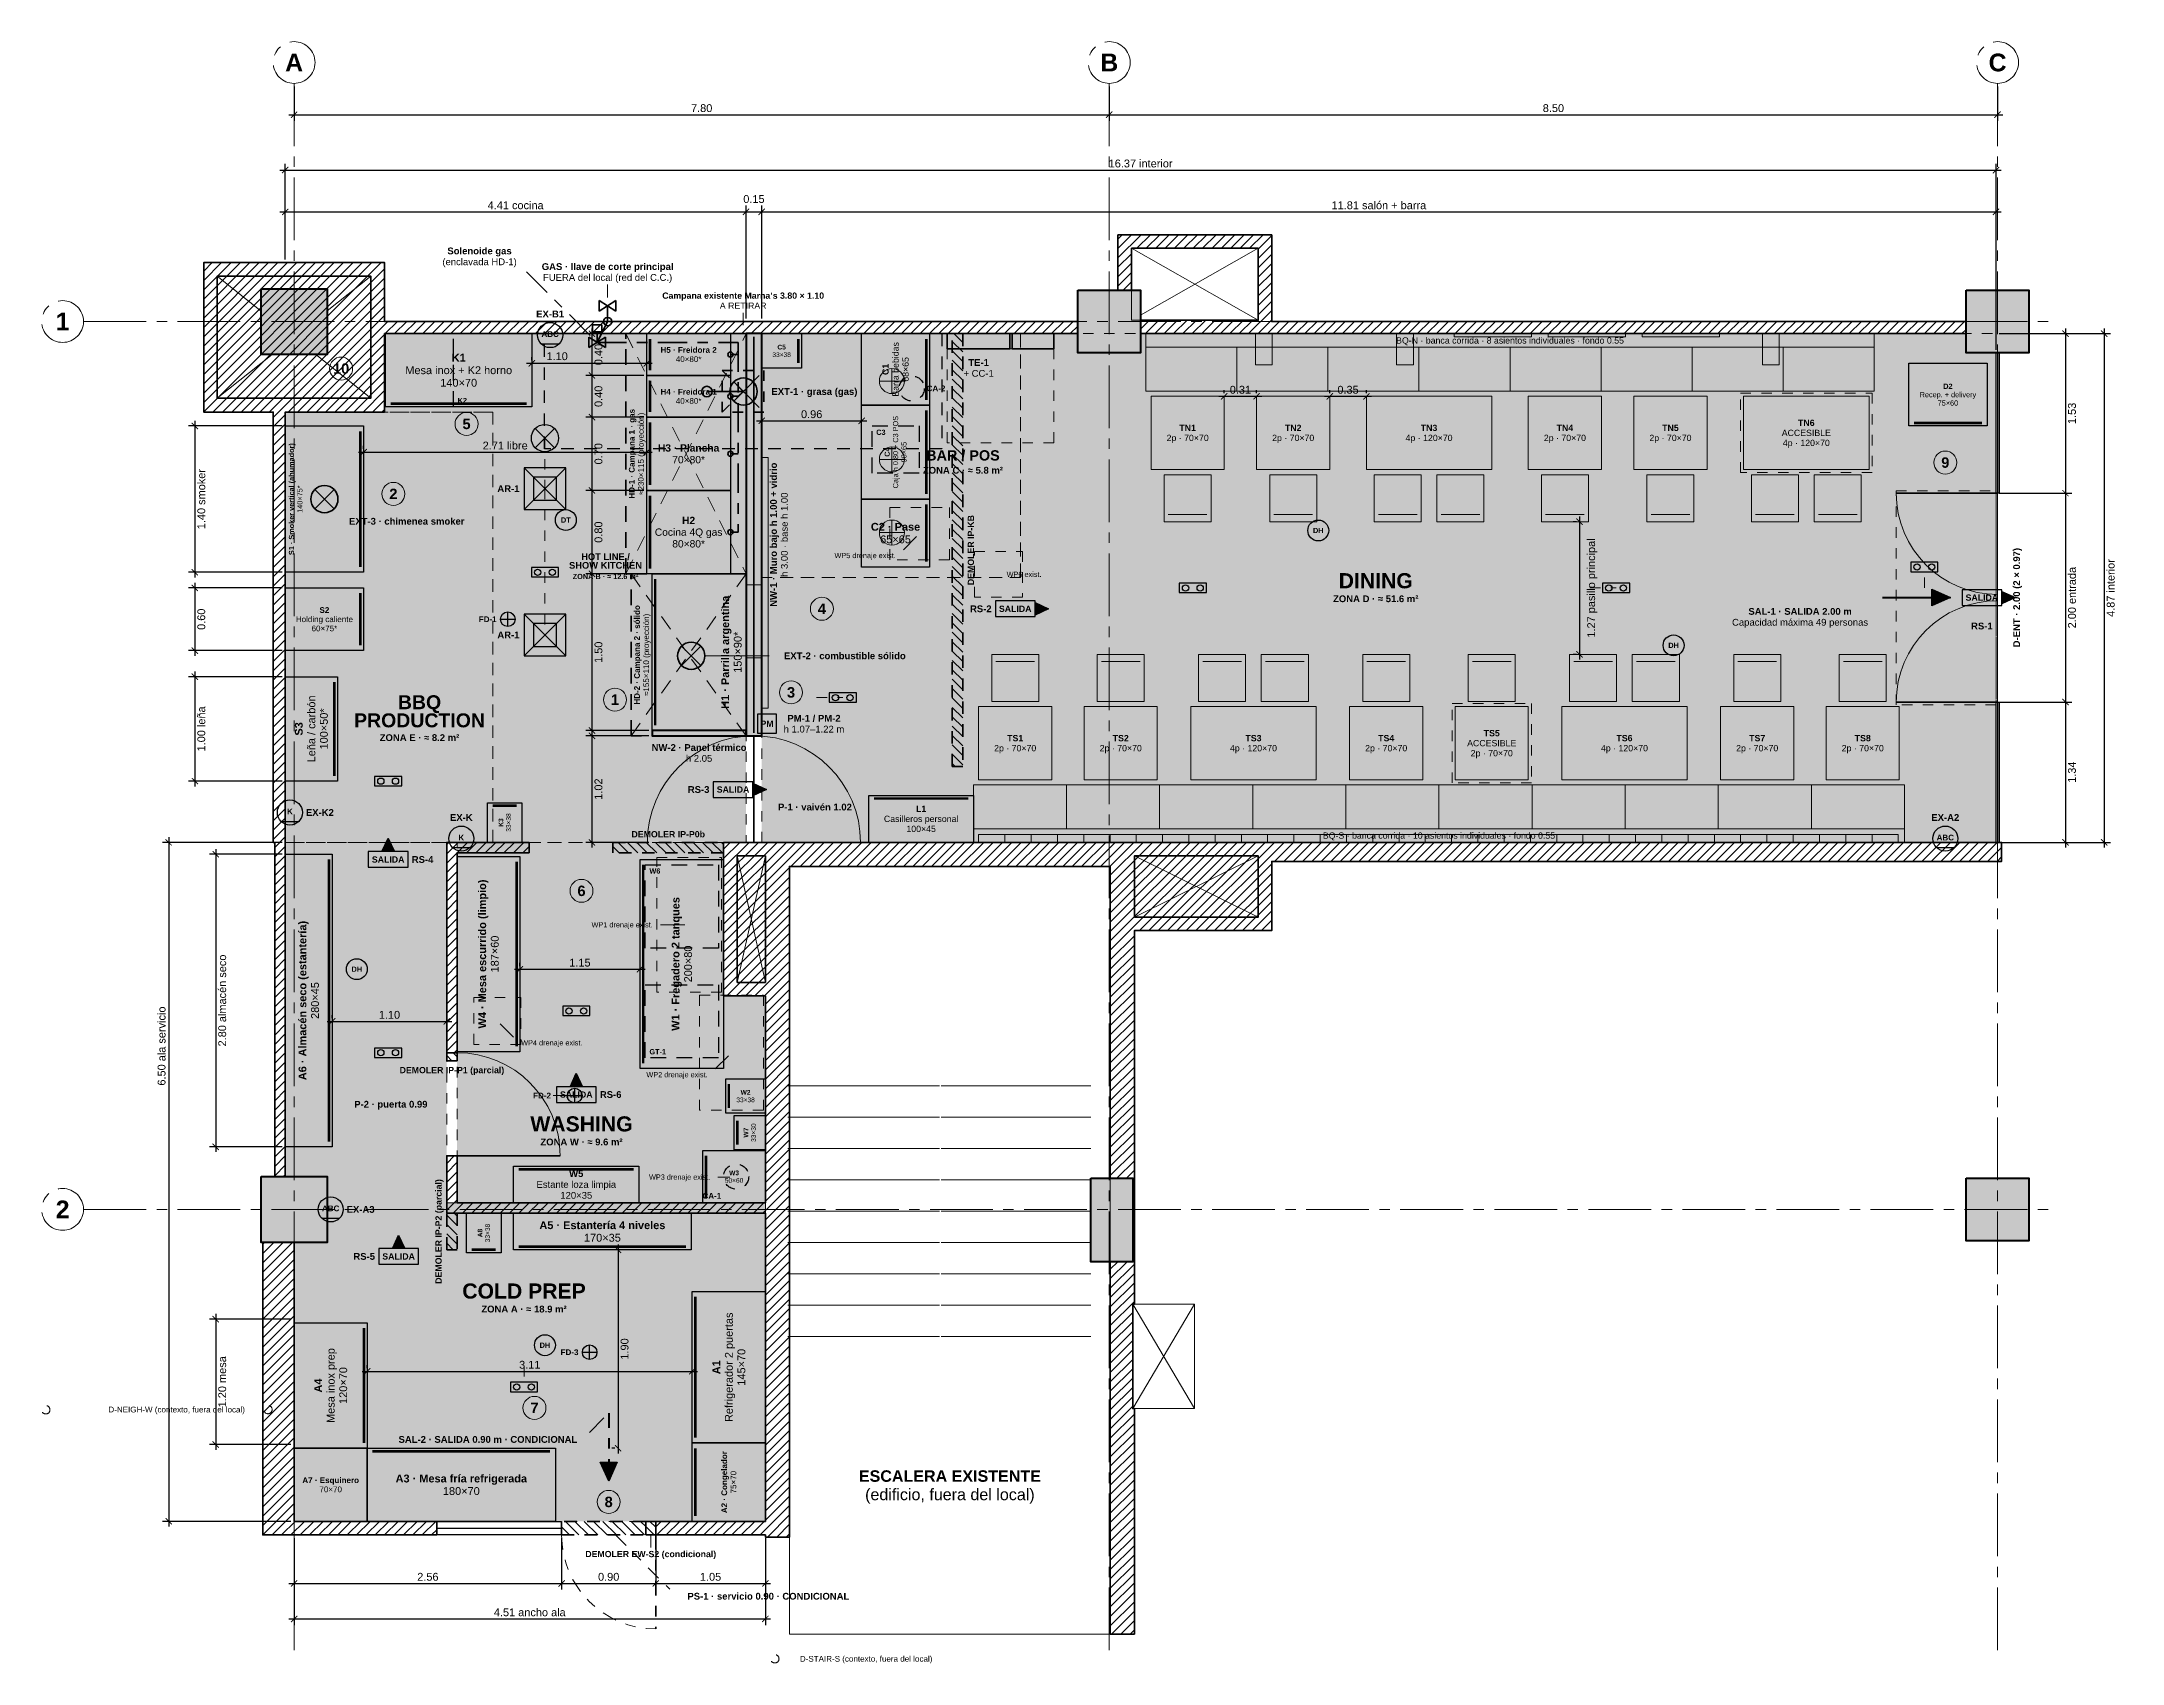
# Model space of a CAD drawing. Header units: metres. Extents: x -2.4 to 39.4, y -19.8 to 2.7.
# Drawn here: x -2.42 to 17.49, y -12.85 to 2.68 of the extents above; entities that cross this region are included whole.
import ezdxf
from ezdxf.enums import TextEntityAlignment as Align

# ---------------------------------------------------------------- set-up
doc = ezdxf.new("R2010")
doc.units = ezdxf.units.M
for name, pattern in [('LAVA_COND', [0.24, 0.14, -0.04, 0.02, -0.04]), ('LAVA_DEMOL', [0.18, 0.12, -0.06]), ('LAVA_EJE', [0.9, 0.6, -0.1, 0.1, -0.1]), ('LAVA_FINO', [0.09, 0.06, -0.03]), ('LAVA_GAS', [0.4, 0.28, -0.05, 0.02, -0.05]), ('LAVA_OCULTO', [0.21, 0.15, -0.06])]:
    doc.linetypes.add(name, pattern=pattern)
for name, color, linetype, lineweight in [('A-COLUMNA', 7, 'Continuous', 50), ('A-COLUMNA-TRAMA', 8, 'Continuous', 5), ('A-CONTEXTO', 9, 'LAVA_FINO', 13), ('A-COTA', 7, 'Continuous', 13), ('A-DECOR', 32, 'Continuous', 13), ('A-DUCTO', 8, 'Continuous', 18), ('A-EJE', 8, 'LAVA_EJE', 13), ('A-EQUIPO', 30, 'Continuous', 25), ('A-EQUIPO-ALTO', 30, 'LAVA_OCULTO', 35), ('A-EQUIPO-TEXTO', 7, 'Continuous', 13), ('A-ESCALERA', 8, 'Continuous', 18), ('A-MOBILIARIO', 94, 'Continuous', 18), ('A-MURO-DEMOL', 1, 'LAVA_DEMOL', 35), ('A-MURO-DEMOL-TRAMA', 11, 'Continuous', 5), ('A-MURO-EXIST', 8, 'Continuous', 35), ('A-MURO-EXIST-TRAMA', 253, 'Continuous', 5), ('A-MURO-NUEVO', 7, 'Continuous', 70), ('A-MURO-NUEVO-TRAMA', 7, 'Continuous', 5), ('A-NOTA-CLAVE', 7, 'Continuous', 18), ('A-PUERTA', 150, 'Continuous', 25), ('A-PUERTA-COND', 1, 'LAVA_COND', 25), ('A-RETIRO', 1, 'LAVA_DEMOL', 25), ('A-VIDRIO', 4, 'Continuous', 25), ('A-ZONA', 8, 'LAVA_FINO', 18), ('A-ZONA-TRAMA', 8, 'Continuous', 5), ('E-TABLERO', 200, 'Continuous', 35), ('M-AIRE', 140, 'Continuous', 25), ('M-EXTRACCION', 6, 'Continuous', 35), ('M-GAS', 40, 'LAVA_GAS', 35), ('P-SANITARIO', 5, 'Continuous', 25), ('S-SEGURIDAD', 1, 'Continuous', 25)]:
    doc.layers.add(name, color=color, linetype=linetype, lineweight=lineweight)
doc.styles.add('LAVA', font='arial.ttf')
doc.styles.add('LAVA-B', font='arialbd.ttf')
doc.dimstyles.new('LAVA-50', dxfattribs={"dimtxt": 0.075, "dimasz": 0.06, "dimexe": 0.06, "dimexo": 0.03, "dimgap": 0.025, "dimtad": 1, "dimzin": 0, "dimdsep": 46, "dimtxsty": 'LAVA', "dimblk": 'ARCHTICK', "dimcen": 2.5, "dimdle": 0.05, "dimclrd": 256, "dimclre": 256, "dimclrt": 256, "dimazin": 3, "dimtfac": 1, "dimtmove": 0, "dimatfit": 3})

msp = doc.modelspace()

# ---------------------------------------------------------------- texts
at = {"layer": 'A-CONTEXTO', "style": 'LAVA'}
for s, p in [('D-NEIGH-W (contexto, fuera del local)', (-1.12365, -10.416)), ('D-STAIR-S (contexto, fuera del local)', (5.47365, -12.802))]:
    msp.add_text(s, height=0.055, dxfattribs=at).set_placement(p, align=Align.MIDDLE_CENTER)
at = {"layer": 'A-EQUIPO-TEXTO'}
for s, height, style, p in [('K1', 0.075, 'LAVA-B', (1.575, -0.346)), ('H5 · Freidora 2', 0.055, 'LAVA-B', (3.775, -0.272)), ('40×80*', 0.055, 'LAVA', (3.775, -0.36)), ('33×38', 0.045, 'LAVA', (4.665, -0.317)), ('C5', 0.045, 'LAVA-B', (4.665, -0.245)), ('Mesa inox + K2 horno', 0.075, 'LAVA', (1.575, -0.466)), ('140×70', 0.075, 'LAVA', (1.575, -0.586)), ('D2', 0.05, 'LAVA-B', (15.825, -0.62)), ('H4 · Freidora 1', 0.055, 'LAVA-B', (3.775, -0.672)), ('40×80*', 0.055, 'LAVA', (3.775, -0.76)), ('Recep. + delivery', 0.05, 'LAVA', (15.825, -0.7)), ('75×60', 0.05, 'LAVA', (15.825, -0.78)), ('H3 · Plancha', 0.07, 'LAVA-B', (3.775, -1.21)), ('70×80*', 0.07, 'LAVA', (3.775, -1.322)), ('Cocina 4Q gas', 0.07, 'LAVA', (3.775, -2.016)), ('H2', 0.07, 'LAVA-B', (3.775, -1.904)), ('C2 · Pase', 0.075, 'LAVA-B', (5.755, -1.965)), ('80×80*', 0.07, 'LAVA', (3.775, -2.128)), ('65×65', 0.075, 'LAVA', (5.755, -2.085)), ('S2', 0.055, 'LAVA-B', (0.29, -2.762)), ('Holding caliente', 0.055, 'LAVA', (0.29, -2.85)), ('60×75*', 0.055, 'LAVA', (0.29, -2.938)), ('Casilleros personal', 0.06, 'LAVA', (6, -4.761)), ('L1', 0.06, 'LAVA-B', (6, -4.665)), ('100×45', 0.06, 'LAVA', (6, -4.857)), ('W2', 0.045, 'LAVA-B', (4.32, -7.379)), ('33×38', 0.045, 'LAVA', (4.32, -7.451)), ('W5', 0.065, 'LAVA-B', (2.7, -8.157)), ('W3', 0.045, 'LAVA-B', (4.21, -8.15)), ('Estante loza limpia', 0.065, 'LAVA', (2.7, -8.261)), ('120×35', 0.065, 'LAVA', (2.7, -8.365)), ('50×60', 0.045, 'LAVA', (4.21, -8.222)), ('A5 · Estantería 4 niveles', 0.075, 'LAVA-B', (2.95, -8.651)), ('170×35', 0.075, 'LAVA', (2.95, -8.771)), ('A7 · Esquinero', 0.055, 'LAVA-B', (0.35, -11.092)), ('A3 · Mesa fría refrigerada', 0.075, 'LAVA-B', (1.6, -11.076)), ('70×70', 0.055, 'LAVA', (0.35, -11.18)), ('180×70', 0.075, 'LAVA', (1.6, -11.196))]:
    msp.add_text(s, height=height, dxfattribs=dict(at, style=style)).set_placement(p, align=Align.MIDDLE_CENTER)
for s, height, style, p in [('Barra bebidas', 0.06, 'LAVA', (5.755, -0.458)), ('68×65', 0.06, 'LAVA', (5.851, -0.458)), ('C1', 0.06, 'LAVA-B', (5.659, -0.458)), ('HD-1 · Campana 1 · gas', 0.055, 'LAVA-B', (3.231, -1.266)), ('≈230×115 (proyección)', 0.055, 'LAVA', (3.319, -1.266)), ('Caja h 0.80 + C3 POS', 0.05, 'LAVA', (5.755, -1.25)), ('S1 · Smoker vertical (ahumador)', 0.05, 'LAVA-B', (-0.025, -1.7)), ('90×65', 0.05, 'LAVA', (5.835, -1.25)), ('C4', 0.05, 'LAVA-B', (5.675, -1.25)), ('140×75*', 0.05, 'LAVA', (0.055, -1.7)), ('HD-2 · Campana 2 · sólido', 0.055, 'LAVA-B', (3.281, -3.191)), ('H1 · Parrilla argentina', 0.075, 'LAVA-B', (4.125, -3.166)), ('≈155×110 (proyección)', 0.055, 'LAVA', (3.369, -3.191)), ('150×90*', 0.075, 'LAVA', (4.245, -3.166)), ('Leña / carbón', 0.075, 'LAVA', (0.165, -3.9)), ('100×50*', 0.075, 'LAVA', (0.285, -3.9)), ('S3', 0.075, 'LAVA-B', (0.045, -3.9)), ('K3', 0.045, 'LAVA-B', (1.979, -4.796)), ('33×38', 0.045, 'LAVA', (2.051, -4.796)), ('W4 · Mesa escurrido (limpio)', 0.075, 'LAVA-B', (1.8, -6.055)), ('W1 · Fregadero 2 tanques', 0.075, 'LAVA-B', (3.65, -6.15)), ('A6 · Almacén seco (estantería)', 0.075, 'LAVA-B', (0.08, -6.5)), ('187×60', 0.075, 'LAVA', (1.92, -6.055)), ('200×80', 0.075, 'LAVA', (3.77, -6.15)), ('280×45', 0.075, 'LAVA', (0.2, -6.5)), ('W7', 0.045, 'LAVA-B', (4.324, -7.765)), ('33×30', 0.045, 'LAVA', (4.396, -7.765)), ('A8', 0.045, 'LAVA-B', (1.779, -8.726)), ('33×38', 0.045, 'LAVA', (1.851, -8.726)), ('Refrigerador 2 puertas', 0.075, 'LAVA', (4.16, -10.011)), ('Mesa inox prep', 0.075, 'LAVA', (0.35, -10.186)), ('A1', 0.075, 'LAVA-B', (4.04, -10.011)), ('145×70', 0.075, 'LAVA', (4.28, -10.011)), ('A4', 0.075, 'LAVA-B', (0.23, -10.186)), ('120×70', 0.075, 'LAVA', (0.47, -10.186)), ('A2 · Congelador', 0.055, 'LAVA-B', (4.116, -11.111)), ('75×70', 0.055, 'LAVA', (4.204, -11.111))]:
    msp.add_text(s, height=height, rotation=90, dxfattribs=dict(at, style=style)).set_placement(p, align=Align.MIDDLE_CENTER)
at = {"layer": 'A-EQUIPO-TEXTO', "style": 'LAVA-B'}
for s, p in [('K2', (1.565, -0.756)), ('C3', (5.57, -1.06)), ('W6', (3.4, -5.26)), ('GT-1', (3.4, -6.99))]:
    msp.add_text(s, height=0.05, dxfattribs=at).set_placement(p, align=Align.MIDDLE_LEFT)
at = {"layer": 'A-ESCALERA'}
for s, style, p in [('ESCALERA EXISTENTE', 'LAVA-B', (6.275, -11.0525)), ('(edificio, fuera del local)', 'LAVA', (6.275, -11.2285))]:
    msp.add_text(s, height=0.11, dxfattribs=dict(at, style=style)).set_placement(p, align=Align.MIDDLE_CENTER)
at = {"layer": 'A-MOBILIARIO'}
for s, style, p in [('BQ-N · banca corrida · 8 asientos individuales · fondo 0.55', 'LAVA', (11.635, -0.181)), ('TN1', 'LAVA-B', (8.55, -1.018)), ('TN2', 'LAVA-B', (9.56, -1.018)), ('TN3', 'LAVA-B', (10.86, -1.018)), ('TN4', 'LAVA-B', (12.16, -1.018)), ('TN5', 'LAVA-B', (13.17, -1.018)), ('TN6', 'LAVA-B', (14.47, -0.97)), ('2p · 70×70', 'LAVA', (8.55, -1.114)), ('2p · 70×70', 'LAVA', (9.56, -1.114)), ('4p · 120×70', 'LAVA', (10.86, -1.114)), ('2p · 70×70', 'LAVA', (12.16, -1.114)), ('2p · 70×70', 'LAVA', (13.17, -1.114)), ('ACCESIBLE', 'LAVA', (14.47, -1.066)), ('4p · 120×70', 'LAVA', (14.47, -1.162)), ('TS1', 'LAVA-B', (6.9, -3.988)), ('TS2', 'LAVA-B', (7.91, -3.988)), ('TS3', 'LAVA-B', (9.18, -3.988)), ('TS4', 'LAVA-B', (10.45, -3.988)), ('TS5', 'LAVA-B', (11.46, -3.94)), ('TS6', 'LAVA-B', (12.73, -3.988)), ('TS7', 'LAVA-B', (14, -3.988)), ('TS8', 'LAVA-B', (15.01, -3.988)), ('2p · 70×70', 'LAVA', (6.9, -4.084)), ('2p · 70×70', 'LAVA', (7.91, -4.084)), ('4p · 120×70', 'LAVA', (9.18, -4.084)), ('2p · 70×70', 'LAVA', (10.45, -4.084)), ('ACCESIBLE', 'LAVA', (11.46, -4.036)), ('2p · 70×70', 'LAVA', (11.46, -4.132)), ('4p · 120×70', 'LAVA', (12.73, -4.084)), ('2p · 70×70', 'LAVA', (14, -4.084)), ('2p · 70×70', 'LAVA', (15.01, -4.084)), ('BQ-S · banca corrida · 10 asientos individuales · fondo 0.55', 'LAVA', (10.955, -4.921))]:
    msp.add_text(s, height=0.06, dxfattribs=dict(at, style=style)).set_placement(p, align=Align.MIDDLE_CENTER)
at = {"layer": 'A-MURO-DEMOL', "style": 'LAVA-B'}
for s, p in [('DEMOLER IP-KB', (6.476, -2.188)), ('DEMOLER IP-P2 (parcial)', (1.382, -8.711))]:
    msp.add_text(s, height=0.06, rotation=90, dxfattribs=at).set_placement(p, align=Align.MIDDLE_CENTER)
for s, p in [('DEMOLER IP-P0b', (3.58, -4.908)), ('DEMOLER IP-P1 (parcial)', (1.51, -7.166)), ('DEMOLER EW-S2 (condicional)', (3.4125, -11.799))]:
    msp.add_text(s, height=0.06, dxfattribs=at).set_placement(p, align=Align.MIDDLE_CENTER)
at = {"layer": 'A-MURO-NUEVO'}
for s, style, p in [('NW-1 · Muro bajo h 1.00 + vidrio', 'LAVA-B', (4.587, -2.041)), ('h 3.00 · base h 1.00', 'LAVA', (4.691, -2.041))]:
    msp.add_text(s, height=0.065, rotation=90, dxfattribs=dict(at, style=style)).set_placement(p, align=Align.MIDDLE_CENTER)
for s, style, p in [('NW-2 · Panel térmico', 'LAVA-B', (3.875, -4.078)), ('h 2.05', 'LAVA', (3.875, -4.182))]:
    msp.add_text(s, height=0.065, dxfattribs=dict(at, style=style)).set_placement(p, align=Align.MIDDLE_CENTER)
at = {"layer": 'A-NOTA-CLAVE', "true_color": 0x555555, "style": 'LAVA-B'}
msp.add_text('10', height=0.1, dxfattribs=at).set_placement((0.45, -0.45), align=Align.MIDDLE_CENTER)
at = {"layer": 'A-NOTA-CLAVE', "true_color": 0x8f4500, "style": 'LAVA-B'}
msp.add_text('5', height=0.1, dxfattribs=at).set_placement((1.65, -0.98), align=Align.MIDDLE_CENTER)
at = {"layer": 'A-NOTA-CLAVE', "true_color": 0x6d5f08, "style": 'LAVA-B'}
msp.add_text('9', height=0.1, dxfattribs=at).set_placement((15.8, -1.35), align=Align.MIDDLE_CENTER)
at = {"layer": 'A-NOTA-CLAVE', "true_color": 0x6e2508, "style": 'LAVA-B'}
msp.add_text('2', height=0.1, dxfattribs=at).set_placement((0.95, -1.65), align=Align.MIDDLE_CENTER)
at = {"layer": 'A-NOTA-CLAVE', "true_color": 0x553688, "style": 'LAVA-B'}
msp.add_text('4', height=0.1, dxfattribs=at).set_placement((5.05, -2.75), align=Align.MIDDLE_CENTER)
at = {"layer": 'A-NOTA-CLAVE', "true_color": 0xb35900, "style": 'LAVA-B'}
msp.add_text('1', height=0.1, dxfattribs=at).set_placement((3.07, -3.62), align=Align.MIDDLE_CENTER)
at = {"layer": 'A-NOTA-CLAVE', "true_color": 0x111111, "style": 'LAVA-B'}
msp.add_text('3', height=0.1, dxfattribs=at).set_placement((4.755, -3.55), align=Align.MIDDLE_CENTER)
at = {"layer": 'A-NOTA-CLAVE', "true_color": 0x17737a, "style": 'LAVA-B'}
msp.add_text('6', height=0.1, dxfattribs=at).set_placement((2.75, -5.45), align=Align.MIDDLE_CENTER)
at = {"layer": 'A-NOTA-CLAVE', "true_color": 0x1a55b0, "style": 'LAVA-B'}
msp.add_text('7', height=0.1, dxfattribs=at).set_placement((2.3, -10.4), align=Align.MIDDLE_CENTER)
at = {"layer": 'A-NOTA-CLAVE', "true_color": 0xb00020, "style": 'LAVA-B'}
msp.add_text('8', height=0.1, dxfattribs=at).set_placement((3.01, -11.3), align=Align.MIDDLE_CENTER)
at = {"layer": 'A-PUERTA', "style": 'LAVA-B'}
msp.add_text('D-ENT · 2.00 (2 × 0.97)', height=0.065, rotation=90, dxfattribs=at).set_placement((16.482, -2.643), align=Align.MIDDLE_CENTER)
for s, p in [('P-1 · vaivén 1.02', (4.9841, -4.648)), ('P-2 · puerta 0.99', (0.9259, -7.493))]:
    msp.add_text(s, height=0.065, dxfattribs=at).set_placement(p, align=Align.MIDDLE_CENTER)
at = {"layer": 'A-PUERTA-COND', "style": 'LAVA-B'}
msp.add_text('PS-1 · servicio 0.90 · CONDICIONAL', height=0.065, dxfattribs=at).set_placement((4.5382, -12.203), align=Align.MIDDLE_CENTER)
at = {"layer": 'A-RETIRO'}
for s, style, p in [('Campana existente Marna’s 3.80 × 1.10', 'LAVA-B', (4.297, 0.248)), ('A RETIRAR', 'LAVA', (4.297, 0.152))]:
    msp.add_text(s, height=0.06, dxfattribs=dict(at, style=style)).set_placement(p, align=Align.MIDDLE_CENTER)
at = {"layer": 'A-ZONA', "true_color": 0x7a4fb8, "style": 'LAVA-B'}
for s, height, p in [('ZONA C · ≈ 5.8 m²', 0.065, (6.4, -1.42384)), ('BAR / POS', 0.0986, (6.4, -1.28125))]:
    msp.add_text(s, height=height, dxfattribs=at).set_placement(p, align=Align.MIDDLE_CENTER)
at = {"layer": 'A-ZONA', "true_color": 0xf07c14, "style": 'LAVA-B'}
for s, height, p in [('SHOW KITCHEN', 0.0638, (2.98, -2.33397)), ('HOT LINE /', 0.0638, (2.98, -2.25103)), ('ZONA B · ≈ 12.6 m²', 0.05, (2.98, -2.44044))]:
    msp.add_text(s, height=height, dxfattribs=at).set_placement(p, align=Align.MIDDLE_CENTER)
at = {"layer": 'A-ZONA', "true_color": 0x2e9a3a, "style": 'LAVA-B'}
for s, height, p in [('DINING', 0.145, (10.35, -2.48125)), ('ZONA D · ≈ 51.6 m²', 0.065, (10.35, -2.654))]:
    msp.add_text(s, height=height, dxfattribs=at).set_placement(p, align=Align.MIDDLE_CENTER)
at = {"layer": 'A-ZONA', "true_color": 0xc2410c, "style": 'LAVA-B'}
for s, height, p in [('BBQ', 0.1334, (1.2, -3.64454)), ('PRODUCTION', 0.1334, (1.2, -3.81796)), ('ZONA E · ≈ 8.2 m²', 0.065, (1.2, -3.98317))]:
    msp.add_text(s, height=height, dxfattribs=at).set_placement(p, align=Align.MIDDLE_CENTER)
at = {"layer": 'A-ZONA', "true_color": 0x17737a, "style": 'LAVA-B'}
for s, height, p in [('WASHING', 0.145, (2.75, -7.68125)), ('ZONA W · ≈ 9.6 m²', 0.065, (2.75, -7.854))]:
    msp.add_text(s, height=height, dxfattribs=at).set_placement(p, align=Align.MIDDLE_CENTER)
at = {"layer": 'A-ZONA', "true_color": 0x2f6fd0, "style": 'LAVA-B'}
for s, height, p in [('COLD PREP', 0.145, (2.2, -9.28125)), ('ZONA A · ≈ 18.9 m²', 0.065, (2.2, -9.454))]:
    msp.add_text(s, height=height, dxfattribs=at).set_placement(p, align=Align.MIDDLE_CENTER)
at = {"layer": 'E-TABLERO'}
for s, style, p in [('TE-1', 'LAVA-B', (6.55, -0.392)), ('+ CC-1', 'LAVA', (6.55, -0.496))]:
    msp.add_text(s, height=0.065, dxfattribs=dict(at, style=style)).set_placement(p, align=Align.MIDDLE_CENTER)
at = {"layer": 'M-AIRE', "style": 'LAVA-B'}
for p in [(2.0508, -1.6), (2.0508, -3)]:
    msp.add_text('AR-1', height=0.065, dxfattribs=at).set_placement(p, align=Align.MIDDLE_CENTER)
at = {"layer": 'M-EXTRACCION', "style": 'LAVA-B'}
for s, p in [('EXT-1 · grasa (gas)', (4.9787, -0.67)), ('EXT-3 · chimenea smoker', (1.0779, -1.912)), ('EXT-2 · combustible sólido', (5.2698, -3.2))]:
    msp.add_text(s, height=0.065, dxfattribs=at).set_placement(p, align=Align.MIDDLE_CENTER)
at = {"layer": 'M-GAS'}
for s, style, p in [('(enclavada HD-1)', 'LAVA', (1.7744, 0.572)), ('Solenoide gas', 'LAVA-B', (1.7744, 0.676)), ('GAS · llave de corte principal', 'LAVA-B', (3, 0.526)), ('FUERA del local (red del C.C.)', 'LAVA', (3, 0.422))]:
    msp.add_text(s, height=0.065, dxfattribs=dict(at, style=style)).set_placement(p, align=Align.MIDDLE_CENTER)
at = {"layer": 'P-SANITARIO'}
for s, height, style, p in [('CA-2', 0.055, 'LAVA-B', (6.1424, -0.64)), ('WP5 drenaje exist.', 0.05, 'LAVA', (5.464, -2.24)), ('WP6 exist.', 0.05, 'LAVA', (6.985, -2.42)), ('FD-1', 0.055, 'LAVA-B', (1.8526, -2.85)), ('WP1 drenaje exist.', 0.05, 'LAVA', (3.139, -5.775)), ('WP4 drenaje exist.', 0.05, 'LAVA', (2.466, -6.905)), ('WP2 drenaje exist.', 0.05, 'LAVA', (3.664, -7.21)), ('FD-2', 0.055, 'LAVA-B', (2.3726, -7.41)), ('WP3 drenaje exist.', 0.05, 'LAVA', (3.689, -8.19)), ('CA-1', 0.055, 'LAVA-B', (3.9976, -8.37)), ('FD-3', 0.055, 'LAVA-B', (2.6356, -9.867))]:
    msp.add_text(s, height=height, dxfattribs=dict(at, style=style)).set_placement(p, align=Align.MIDDLE_CENTER)
at = {"layer": 'S-SEGURIDAD'}
for s, style, p in [('EX-B1', 'LAVA-B', (2.45, 0.072)), ('RS-2', 'LAVA-B', (6.5708, -2.75)), ('SAL-1 · SALIDA 2.00 m', 'LAVA-B', (14.4102, -2.775)), ('Capacidad máxima 49 personas', 'LAVA', (14.4102, -2.879)), ('RS-1', 'LAVA-B', (16.15, -2.915)), ('PM-1 / PM-2', 'LAVA-B', (4.97455, -3.798)), ('h 1.07–1.22 m', 'LAVA', (4.97455, -3.902)), ('RS-3', 'LAVA-B', (3.8708, -4.48)), ('EX-K2', 'LAVA-B', (0.2465, -4.7)), ('EX-K', 'LAVA-B', (1.6, -4.748)), ('EX-A2', 'LAVA-B', (15.8, -4.748)), ('RS-4', 'LAVA-B', (1.2292, -5.15)), ('RS-6', 'LAVA-B', (3.0292, -7.4)), ('EX-A3', 'LAVA-B', (0.6365, -8.5)), ('RS-5', 'LAVA-B', (0.6708, -8.95)), ('SAL-2 · SALIDA 0.90 m · CONDICIONAL', 'LAVA-B', (1.8545, -10.702))]:
    msp.add_text(s, height=0.065, dxfattribs=dict(at, style=style)).set_placement(p, align=Align.MIDDLE_CENTER)

# ---------------------------------------------------------------- blocks, each defined once
blk = doc.blocks.new('LAVA-EJE')
blk.add_circle((0, 0), 0.2)
at = {"style": 'LAVA-B'}
blk.add_attdef('EJE', text='', height=0.17, dxfattribs=at).set_placement((0, 0), align=Align.MIDDLE_CENTER)
blk = doc.blocks.new('_ARCHTICK')
at = {"color": 0, "linetype": 'BYBLOCK', "const_width": 0.15}
blk.add_lwpolyline([(-0.5, -0.5), (0.5, 0.5)], dxfattribs=at)
blk = doc.blocks.new('LAVA-SALIDA')
blk.add_lwpolyline([(-0.19, -0.075), (0.19, -0.075), (0.19, 0.075), (-0.19, 0.075)], close=True)
at = {"style": 'LAVA-B'}
blk.add_text('SALIDA', height=0.06, dxfattribs=at).set_placement((0, 0), align=Align.MIDDLE_CENTER)
blk = doc.blocks.new('LAVA-DETECTOR')
blk.add_circle((0, 0), 0.1)
at = {"style": 'LAVA-B'}
blk.add_attdef('TIPO', text='', height=0.05, dxfattribs=at).set_placement((0, 0), align=Align.MIDDLE_CENTER)
blk = doc.blocks.new('LAVA-LUZ-EMERG')
blk.add_lwpolyline([(-0.13, -0.045), (0.13, -0.045), (0.13, 0.045), (-0.13, 0.045)], close=True)
for centre in [(-0.07, 0), (0.07, 0)]:
    blk.add_circle(centre, 0.03)
blk = doc.blocks.new('LAVA-EXTINTOR')
blk.add_lwpolyline([(-0.085, -0.085), (0.085, -0.085)])
blk.add_circle((0, 0), 0.12)
at = {"style": 'LAVA-B'}
blk.add_attdef('CLASE', text='', height=0.055, dxfattribs=at).set_placement((0, 0.01), align=Align.MIDDLE_CENTER)
blk = doc.blocks.new('LAVA-PULSADOR')
blk.add_lwpolyline([(-0.09, -0.09), (0.09, -0.09), (0.09, 0.09), (-0.09, 0.09)], close=True)
at = {"style": 'LAVA-B'}
blk.add_text('PM', height=0.06, dxfattribs=at).set_placement((0, 0), align=Align.MIDDLE_CENTER)
blk = doc.blocks.new('LAVA-VALVULA')
blk.add_lwpolyline([(-0.08, -0.05), (0.08, 0.05), (0.08, -0.05), (-0.08, 0.05)], close=True)
blk = doc.blocks.new('LAVA-SOLENOIDE')
blk.add_line((0, 0), (0, 0.1))
for points in [[(-0.08, -0.05), (0.08, 0.05), (0.08, -0.05), (-0.08, 0.05)], [(-0.045, 0.1), (0.045, 0.1), (0.045, 0.17), (-0.045, 0.17)]]:
    blk.add_lwpolyline(points, close=True)
blk = doc.blocks.new('LAVA-DUCTO-V')
for p, q in [((-0.092, 0.092), (0.092, -0.092)), ((-0.092, -0.092), (0.092, 0.092))]:
    blk.add_line(p, q)
blk.add_circle((0, 0), 0.13)
blk = doc.blocks.new('LAVA-DIFUSOR')
for p, q in [((-0.2, 0.2), (0.2, -0.2)), ((-0.2, -0.2), (0.2, 0.2))]:
    blk.add_line(p, q)
for points in [[(-0.2, -0.2), (0.2, -0.2), (0.2, 0.2), (-0.2, 0.2)], [(-0.11, -0.11), (0.11, -0.11), (0.11, 0.11), (-0.11, 0.11)]]:
    blk.add_lwpolyline(points, close=True)
blk = doc.blocks.new('LAVA-DESAGUE')
for p, q in [((-0.07, 0), (0.07, 0)), ((0, -0.07), (0, 0.07))]:
    blk.add_line(p, q)
blk.add_circle((0, 0), 0.07)

# ---------------------------------------------------------------- dimensions: what is measured, and where the dimension line sits
at = {"layer": 'A-COTA'}
for base, p1, p2 in [((0, 1.98), (0, 2.28), (7.8, 2.28)), ((7.8, 1.98), (7.8, 2.28), (16.3, 2.28)), ((4.325, 1.05), (4.325, 0), (4.475, 0)), ((8.9, -0.716), (8.9, -0.716), (9.21, -0.716)), ((9.91, -0.716), (9.91, -0.716), (10.26, -0.716)), ((4.475, -0.95), (4.475, -0.95), (5.43, -0.95)), ((2.16, -6.2), (2.16, -6.2), (3.31, -6.2)), ((0.7, -10.05), (0.7, -10.05), (3.81, -10.05)), ((0, -12.08), (0, -11.616), (2.56, -11.616)), ((2.56, -12.08), (2.56, -11.616), (3.46, -11.616)), ((3.46, -12.08), (3.46, -11.616), (4.51, -11.616))]:
    msp.add_linear_dim(base=base, p1=p1, p2=p2, dimstyle='LAVA-50', dxfattribs=at).render()
for base, p1, p2, text in [((-0.085, 1.45), (-0.085, 0.564), (16.285, -0.3), '<> interior'), ((-0.085, 1.05), (-0.085, 0.564), (4.325, 0), '<> cocina'), ((4.475, 1.05), (4.475, 0), (16.285, -0.3), '<> salón + barra'), ((0.665, -1.25), (0.665, -1.25), (3.375, -1.25), '<> libre'), ((0.365, -6.7), (0.365, -6.7), (1.46, -6.7), '1.10'), ((0, -12.42), (0, -11.616), (4.51, -11.636), '<> ancho ala')]:
    msp.add_linear_dim(base=base, p1=p1, p2=p2, text=text, dimstyle='LAVA-50', dxfattribs=at).render()
for base, p1, p2 in [((2.85, -0.116), (3.375, -0.116), (3.375, -0.516)), ((16.95, -0.116), (16.285, -0.116), (16.285, -1.643)), ((2.85, -0.516), (3.375, -0.516), (3.375, -0.916)), ((2.85, -0.916), (3.375, -0.916), (3.375, -1.616)), ((2.85, -1.616), (3.375, -1.616), (3.375, -2.416)), ((2.85, -2.416), (3.425, -2.416), (3.425, -3.916)), ((-0.95, -2.55), (-0.085, -2.55), (-0.085, -3.15)), ((16.95, -3.643), (16.285, -3.643), (16.285, -4.986)), ((2.85, -3.966), (3.425, -3.966), (3.425, -4.986)), ((3.1, -8.886), (3.1, -8.886), (3.1, -10.786))]:
    msp.add_linear_dim(base=base, p1=p1, p2=p2, angle=90, dimstyle='LAVA-50', dxfattribs=at).render()
for base, p1, p2, text in [((17.32, -0.116), (16.285, -0.116), (16.285, -4.986), '<> interior'), ((-0.95, -1), (-0.085, -1), (-0.085, -2.4), '<> smoker'), ((16.95, -1.643), (16.285, -1.643), (16.285, -3.643), '<> entrada'), ((12.3, -1.916), (12.3, -1.916), (12.3, -3.186), '<> pasillo principal'), ((-0.95, -3.4), (-0.085, -3.4), (-0.085, -4.4), '<> leña'), ((-0.75, -5.1), (-0.085, -5.1), (-0.085, -7.9), '<> almacén seco'), ((-0.75, -9.55), (0, -9.55), (0, -10.75), '<> mesa')]:
    msp.add_linear_dim(base=base, p1=p1, p2=p2, angle=90, text=text, dimstyle='LAVA-50', dxfattribs=at).render()
msp.add_linear_dim(base=(2.275, -0.4), p1=(2.275, -0.4), p2=(3.375, -0.4), location=(2.517, -0.3325), dimstyle='LAVA-50', override={"dimtmove": 2}, dxfattribs=at).render()
msp.add_linear_dim(base=(-1.2, -4.986), p1=(-0.085, -4.986), p2=(0, -11.486), angle=90, location=(-1.2675, -6.936), text='<> ala servicio', dimstyle='LAVA-50', override={"dimtmove": 2}, dxfattribs=at).render()

# ---------------------------------------------------------------- hatches: boundary and pattern name
at = {"layer": 'A-COLUMNA-TRAMA'}
h = msp.add_hatch(color=256, dxfattribs=at)
h.dxf.hatch_style = 1
h.paths.add_polyline_path([(0.315, 0.314), (0.315, -0.316), (-0.315, -0.316), (-0.315, 0.314)])
h = msp.add_hatch(color=256, dxfattribs=at)
h.dxf.hatch_style = 1
h.paths.add_polyline_path([(8.1, 0.3), (8.1, -0.3), (7.5, -0.3), (7.5, 0.3)])
h = msp.add_hatch(color=256, dxfattribs=at)
h.dxf.hatch_style = 1
h.paths.add_polyline_path([(16.6, 0.3), (16.6, -0.3), (16, -0.3), (16, 0.3)])
h = msp.add_hatch(color=256, dxfattribs=at)
h.dxf.hatch_style = 1
h.paths.add_polyline_path([(0.315, -8.186), (0.315, -8.816), (-0.315, -8.816), (-0.315, -8.186)])
h = msp.add_hatch(color=256, dxfattribs=at)
h.dxf.hatch_style = 1
h.paths.add_polyline_path([(8.025, -8.201), (8.025, -9.001), (7.625, -9.001), (7.625, -8.201)])
h = msp.add_hatch(color=256, dxfattribs=at)
h.dxf.hatch_style = 1
h.paths.add_polyline_path([(16.6, -8.201), (16.6, -8.801), (16, -8.801), (16, -8.201)])
at = {"layer": 'A-MURO-DEMOL-TRAMA'}
h = msp.add_hatch(dxfattribs=at)
h.set_pattern_fill('ANSI31', color=256, scale=0.02, angle=90)
h.paths.add_polyline_path([(6.398, -0.116), (6.398, -4.26), (6.298, -4.26), (6.298, -0.116)])
h = msp.add_hatch(dxfattribs=at)
h.set_pattern_fill('ANSI31', color=256, scale=0.02, angle=90)
h.paths.add_polyline_path([(4.11, -4.986), (4.11, -5.086), (3.05, -5.086), (3.05, -4.986)])
h = msp.add_hatch(dxfattribs=at)
h.set_pattern_fill('ANSI31', color=256, scale=0.02, angle=90)
h.paths.add_polyline_path([(1.56, -7), (1.56, -7.076), (1.46, -7.076), (1.46, -7)])
h = msp.add_hatch(dxfattribs=at)
h.set_pattern_fill('ANSI31', color=256, scale=0.02, angle=90)
h.paths.add_polyline_path([(1.56, -8.536), (1.56, -8.886), (1.46, -8.886), (1.46, -8.536)])
h = msp.add_hatch(dxfattribs=at)
h.set_pattern_fill('ANSI31', color=256, scale=0.02, angle=90)
h.paths.add_polyline_path([(3.365, -11.486), (2.56, -11.486), (2.56, -11.616), (3.365, -11.616)])
h = msp.add_hatch(dxfattribs=at)
h.set_pattern_fill('ANSI31', color=256, scale=0.02, angle=90)
h.paths.add_polyline_path([(3.46, -11.486), (3.46, -11.616), (3.365, -11.616), (3.365, -11.486)])
at = {"layer": 'A-MURO-EXIST-TRAMA'}
h = msp.add_hatch(dxfattribs=at)
h.set_pattern_fill('ANSI31', color=256, scale=0.02)
h.paths.add_polyline_path([(-0.2, -4.986), (-0.185, -4.986), (-0.185, -8.186), (-0.085, -8.186), (-0.085, -0.866), (0.865, -0.866), (0.865, -0.116), (7.5, -0.116), (7.5, 0), (0.865, 0), (0.865, 0.564), (-0.865, 0.564), (-0.865, -0.866), (-0.2, -0.866)])
h.paths.add_polyline_path([(-0.736, -0.735), (-0.736, 0.435), (0.734, 0.435), (0.734, -0.735)], flags=0)
h.paths.add_polyline_path([(1.46, -7), (1.56, -7), (1.56, -5.086), (2.249, -5.086), (2.249, -4.986), (1.46, -4.986)])
h.paths.add_polyline_path([(4.51, -8.536), (4.51, -11.486), (3.46, -11.486), (3.46, -11.616), (4.51, -11.616), (4.51, -11.636), (4.74, -11.636), (4.74, -5.216), (7.81, -5.216), (7.81, -8.201), (8.025, -8.201), (8.025, -9.001), (7.81, -9.001), (7.81, -12.565), (8.04, -12.565), (8.04, -10.406), (8.025, -10.406), (8.025, -9.406), (8.04, -9.406), (8.04, -5.831), (9.355, -5.831), (9.355, -5.168), (16.339, -5.168), (16.339, -4.986), (4.11, -4.986), (4.11, -6.456), (4.51, -6.456), (4.51, -8.436), (1.56, -8.436), (1.56, -7.986), (1.46, -7.986), (1.46, -8.536)])
h.paths.add_polyline_path([(8.04, -5.701), (8.04, -5.116), (9.225, -5.116), (9.225, -5.701)], flags=0)
h.paths.add_polyline_path([(4.51, -6.326), (4.24, -6.326), (4.24, -5.116), (4.51, -5.116)], flags=0)
h.paths.add_polyline_path([(1.365, -11.486), (0, -11.486), (0, -8.816), (-0.3, -8.816), (-0.3, -11.616), (1.365, -11.616)])
h.paths.add_polyline_path([(8.1, -0.116), (16, -0.116), (16, 0), (9.355, 0), (9.355, 0.83), (7.883, 0.83), (7.883, 0.3), (8.013, 0.3), (8.013, 0.701), (9.225, 0.701), (9.225, 0.013), (8.1, 0.013)])
at = {"layer": 'A-MURO-NUEVO-TRAMA'}
h = msp.add_hatch(color=256, dxfattribs=at)
h.dxf.hatch_style = 1
h.paths.add_polyline_path([(4.475, -0.116), (4.325, -0.116), (4.325, -3.966), (4.475, -3.966)])
h = msp.add_hatch(color=256, dxfattribs=at)
h.dxf.hatch_style = 1
h.paths.add_polyline_path([(4.325, -3.916), (3.425, -3.916), (3.425, -3.966), (4.325, -3.966)])
at = {"layer": 'A-ZONA-TRAMA', "true_color": 0xf07c14, "transparency": 33554462}
h = msp.add_hatch(color=256, dxfattribs=at)
h.dxf.hatch_style = 1
h.paths.add_polyline_path([(0.865, -0.116), (0.865, -0.866), (1.9, -0.866), (1.9, -4.986), (4.11, -4.986), (4.325, -4.986), (4.325, -0.116)])
at = {"layer": 'A-ZONA-TRAMA', "true_color": 0x7a4fb8, "transparency": 33554462}
h = msp.add_hatch(color=256, dxfattribs=at)
h.dxf.hatch_style = 1
h.paths.add_polyline_path([(4.475, -0.116), (4.475, -2.45), (6.95, -2.45), (6.95, -0.116)])
at = {"layer": 'A-ZONA-TRAMA', "true_color": 0x2e9a3a, "transparency": 33554462}
h = msp.add_hatch(color=256, dxfattribs=at)
h.dxf.hatch_style = 1
h.paths.add_polyline_path([(6.95, -2.45), (4.475, -2.45), (4.475, -4.986), (16.285, -4.986), (16.285, -0.3), (16, -0.3), (16, -0.116), (8.1, -0.116), (8.1, -0.3), (7.5, -0.3), (7.5, -0.116), (6.95, -0.116)])
at = {"layer": 'A-ZONA-TRAMA', "true_color": 0xc2410c, "transparency": 33554462}
h = msp.add_hatch(color=256, dxfattribs=at)
h.dxf.hatch_style = 1
h.paths.add_polyline_path([(-0.085, -0.866), (-0.085, -4.986), (1.9, -4.986), (1.9, -0.866), (0.865, -0.866)])
at = {"layer": 'A-ZONA-TRAMA', "true_color": 0x2f6fd0, "transparency": 33554462}
h = msp.add_hatch(color=256, dxfattribs=at)
h.dxf.hatch_style = 1
h.paths.add_polyline_path([(1.46, -8.436), (1.46, -4.986), (-0.085, -4.986), (-0.085, -8.186), (0.315, -8.186), (0.315, -8.816), (0, -8.816), (0, -11.486), (4.51, -11.486), (4.51, -8.436)])
at = {"layer": 'A-ZONA-TRAMA', "true_color": 0x17737a, "transparency": 33554462}
h = msp.add_hatch(color=256, dxfattribs=at)
h.dxf.hatch_style = 1
h.paths.add_polyline_path([(1.56, -4.986), (1.56, -8.436), (4.51, -8.436), (4.51, -6.456), (4.11, -6.456), (4.11, -4.986)])
at = {"layer": 'E-TABLERO'}
h = msp.add_hatch(color=256, dxfattribs=at)
h.dxf.hatch_style = 1
h.paths.add_polyline_path([(6.25, -0.116), (6.85, -0.116), (6.85, -0.26)])
at = {"layer": 'S-SEGURIDAD'}
h = msp.add_hatch(color=256, dxfattribs=at)
h.dxf.hatch_style = 1
h.paths.add_polyline_path([(15.85, -2.643), (15.67, -2.723), (15.67, -2.563)])
h = msp.add_hatch(color=256, dxfattribs=at)
h.dxf.hatch_style = 1
h.paths.add_polyline_path([(16.47, -2.643), (16.34, -2.703), (16.34, -2.583)])
h = msp.add_hatch(color=256, dxfattribs=at)
h.dxf.hatch_style = 1
h.paths.add_polyline_path([(7.22, -2.75), (7.09, -2.81), (7.09, -2.69)])
h = msp.add_hatch(color=256, dxfattribs=at)
h.dxf.hatch_style = 1
h.paths.add_polyline_path([(4.52, -4.48), (4.39, -4.54), (4.39, -4.42)])
h = msp.add_hatch(color=256, dxfattribs=at)
h.dxf.hatch_style = 1
h.paths.add_polyline_path([(0.9, -4.945), (0.96, -5.075), (0.84, -5.075)])
h = msp.add_hatch(color=256, dxfattribs=at)
h.dxf.hatch_style = 1
h.paths.add_polyline_path([(2.7, -7.195), (2.76, -7.325), (2.64, -7.325)])
h = msp.add_hatch(color=256, dxfattribs=at)
h.dxf.hatch_style = 1
h.paths.add_polyline_path([(1, -8.745), (1.06, -8.875), (0.94, -8.875)])
h = msp.add_hatch(color=256, dxfattribs=at)
h.dxf.hatch_style = 1
h.paths.add_polyline_path([(3.01, -11.1), (2.93, -10.92), (3.09, -10.92)])

# ---------------------------------------------------------------- linework, layer by layer
at = {"layer": 'A-COLUMNA'}
for points in [[(-0.315, 0.314), (0.315, 0.314), (0.315, -0.316), (-0.315, -0.316)], [(7.5, 0.3), (8.1, 0.3), (8.1, -0.3), (7.5, -0.3)], [(16, 0.3), (16.6, 0.3), (16.6, -0.3), (16, -0.3)], [(-0.315, -8.186), (0.315, -8.186), (0.315, -8.816), (-0.315, -8.816)], [(7.625, -8.201), (8.025, -8.201), (8.025, -9.001), (7.625, -9.001)], [(16, -8.201), (16.6, -8.201), (16.6, -8.801), (16, -8.801)]]:
    msp.add_lwpolyline(points, close=True, dxfattribs=at)
at = {"layer": 'A-CONTEXTO'}
for centre in [(-2.376, -10.418), (-0.25, -10.416), (4.6, -12.802)]:
    msp.add_circle(centre, 0.04, dxfattribs=at)
at = {"layer": 'A-DECOR', "lineweight": 9}
for p, q in [((5.6, -0.57), (5.84, -0.57)), ((5.72, -0.45), (5.72, -0.69)), ((5.6, -1.32), (5.84, -1.32)), ((5.72, -1.2), (5.72, -1.44)), ((5.72, -1.9), (5.72, -2.14)), ((5.6, -2.02), (5.84, -2.02))]:
    msp.add_line(p, q, dxfattribs=at)
at = {"layer": 'A-DECOR', "lineweight": 5}
for p, q in [((6.80143, -4.911), (6.80143, -4.986)), ((7.05286, -4.911), (7.05286, -4.986)), ((7.30429, -4.911), (7.30429, -4.986)), ((7.55571, -4.911), (7.55571, -4.986)), ((7.80714, -4.911), (7.80714, -4.986)), ((8.05857, -4.911), (8.05857, -4.986)), ((8.31, -4.911), (8.31, -4.986)), ((8.56143, -4.911), (8.56143, -4.986)), ((8.81286, -4.911), (8.81286, -4.986)), ((9.06429, -4.911), (9.06429, -4.986)), ((9.31571, -4.911), (9.31571, -4.986)), ((9.56714, -4.911), (9.56714, -4.986)), ((9.81857, -4.911), (9.81857, -4.986)), ((10.07, -4.911), (10.07, -4.986)), ((10.32143, -4.911), (10.32143, -4.986)), ((10.57286, -4.911), (10.57286, -4.986)), ((10.82429, -4.911), (10.82429, -4.986)), ((11.07571, -4.911), (11.07571, -4.986)), ((11.32714, -4.911), (11.32714, -4.986)), ((11.57857, -4.911), (11.57857, -4.986)), ((11.83, -4.911), (11.83, -4.986)), ((12.08143, -4.911), (12.08143, -4.986)), ((12.33286, -4.911), (12.33286, -4.986)), ((12.58429, -4.911), (12.58429, -4.986)), ((12.83571, -4.911), (12.83571, -4.986)), ((13.08714, -4.911), (13.08714, -4.986)), ((13.33857, -4.911), (13.33857, -4.986)), ((13.59, -4.911), (13.59, -4.986)), ((13.84143, -4.911), (13.84143, -4.986)), ((14.09286, -4.911), (14.09286, -4.986)), ((14.34429, -4.911), (14.34429, -4.986)), ((14.59571, -4.911), (14.59571, -4.986)), ((14.84714, -4.911), (14.84714, -4.986)), ((15.09857, -4.911), (15.09857, -4.986))]:
    msp.add_line(p, q, dxfattribs=at)
at = {"layer": 'A-DECOR'}
for points in [[(9.2, -0.116), (9.36, -0.116), (9.36, -0.416), (9.2, -0.416)], [(10.55, -0.116), (10.71, -0.116), (10.71, -0.416), (10.55, -0.416)], [(11.1, -0.116), (11.84, -0.116), (11.84, -0.146), (11.1, -0.146)], [(12, -0.116), (12.74, -0.116), (12.74, -0.146), (12, -0.146)], [(12.9, -0.116), (13.64, -0.116), (13.64, -0.146), (12.9, -0.146)], [(14.05, -0.116), (14.21, -0.116), (14.21, -0.416), (14.05, -0.416)], [(4.475, -1.3), (4.535, -1.3), (4.535, -3.7), (4.475, -3.7)], [(4.325, -2.52), (4.475, -2.52), (4.475, -3.22), (4.325, -3.22)], [(6.55, -4.911), (15.35, -4.911), (15.35, -4.986), (6.55, -4.986)]]:
    msp.add_lwpolyline(points, close=True, dxfattribs=at)
for centre in [(5.72, -0.57), (5.72, -1.32), (5.72, -2.02)]:
    msp.add_circle(centre, 0.12, dxfattribs=at)
at = {"layer": 'A-DUCTO', "lineweight": 9}
for p, q in [((8.013, 0.701), (9.225, 0.013)), ((8.1, 0.06239), (9.225, 0.701)), ((-0.736, 0.435), (-0.315, 0.09992)), ((0.315, 0.10151), (0.734, 0.435)), ((-0.736, -0.735), (-0.20956, -0.316)), ((0.20756, -0.316), (0.734, -0.735)), ((4.24, -5.116), (4.51, -6.326)), ((4.24, -6.326), (4.51, -5.116)), ((8.04, -5.116), (9.225, -5.701)), ((8.04, -5.701), (9.225, -5.116)), ((8.025, -9.406), (8.615, -10.406)), ((8.025, -10.406), (8.615, -9.406))]:
    msp.add_line(p, q, dxfattribs=at)
at = {"layer": 'A-DUCTO'}
for points in [[(8.013, 0.701), (9.225, 0.701), (9.225, 0.013), (8.013, 0.013)], [(-0.736, 0.435), (0.734, 0.435), (0.734, -0.735), (-0.736, -0.735)], [(4.24, -5.116), (4.51, -5.116), (4.51, -6.326), (4.24, -6.326)], [(8.04, -5.116), (9.225, -5.116), (9.225, -5.701), (8.04, -5.701)], [(8.025, -9.406), (8.615, -9.406), (8.615, -10.406), (8.025, -10.406)]]:
    msp.add_lwpolyline(points, close=True, dxfattribs=at)
at = {"layer": 'A-EJE'}
for p, q in [((0, 2.28), (0, -12.815)), ((7.8, 2.28), (7.8, -12.815)), ((16.3, 2.28), (16.3, -12.815)), ((-2.015, 0), (16.85, 0)), ((-2.015, -8.5), (16.85, -8.5))]:
    msp.add_line(p, q, dxfattribs=at)
at = {"layer": 'A-EQUIPO'}
for points in [[(0.875, -0.116), (2.275, -0.116), (2.275, -0.816), (0.875, -0.816)], [(3.375, -0.116), (4.175, -0.116), (4.175, -0.516), (3.375, -0.516)], [(5.43, -0.116), (6.08, -0.116), (6.08, -0.8), (5.43, -0.8)], [(3.375, -0.516), (4.175, -0.516), (4.175, -0.916), (3.375, -0.916)], [(15.45, -0.4), (16.2, -0.4), (16.2, -1), (15.45, -1)], [(3.375, -0.916), (4.175, -0.916), (4.175, -1.616), (3.375, -1.616)], [(5.43, -0.8), (6.08, -0.8), (6.08, -1.7), (5.43, -1.7)], [(-0.085, -1), (0.665, -1), (0.665, -2.4), (-0.085, -2.4)], [(3.375, -1.616), (4.175, -1.616), (4.175, -2.416), (3.375, -2.416)], [(5.43, -1.7), (6.08, -1.7), (6.08, -2.35), (5.43, -2.35)], [(-0.085, -2.55), (0.665, -2.55), (0.665, -3.15), (-0.085, -3.15)], [(3.425, -2.416), (4.325, -2.416), (4.325, -3.916), (3.425, -3.916)], [(-0.085, -3.4), (0.415, -3.4), (0.415, -4.4), (-0.085, -4.4)], [(5.5, -4.536), (6.5, -4.536), (6.5, -4.986), (5.5, -4.986)], [(-0.085, -5.1), (0.365, -5.1), (0.365, -7.9), (-0.085, -7.9)], [(1.56, -5.12), (2.16, -5.12), (2.16, -6.99), (1.56, -6.99)], [(4.21, -7.6), (4.51, -7.6), (4.51, -7.93), (4.21, -7.93)], [(2.1, -8.086), (3.3, -8.086), (3.3, -8.436), (2.1, -8.436)], [(2.1, -8.536), (3.8, -8.536), (3.8, -8.886), (2.1, -8.886)], [(3.81, -9.286), (4.51, -9.286), (4.51, -10.736), (3.81, -10.736)], [(0, -9.586), (0.7, -9.586), (0.7, -10.786), (0, -10.786)], [(3.81, -10.736), (4.51, -10.736), (4.51, -11.486), (3.81, -11.486)], [(0, -10.786), (0.7, -10.786), (0.7, -11.486), (0, -11.486)], [(0.7, -10.786), (2.5, -10.786), (2.5, -11.486), (0.7, -11.486)]]:
    msp.add_lwpolyline(points, close=True, dxfattribs=at)
at = {"layer": 'A-EQUIPO', "linetype": 'LAVA_OCULTO'}
for points in [[(1.525, -0.116), (2.275, -0.116), (2.275, -0.816), (1.525, -0.816)], [(5.53, -1), (5.98, -1), (5.98, -1.45), (5.53, -1.45)], [(3.36, -5.2), (4.06, -5.2), (4.06, -6), (3.36, -6)]]:
    msp.add_lwpolyline(points, close=True, dxfattribs=at)
at = {"layer": 'A-EQUIPO', "const_width": 0.025}
for points in [[(3.405, -0.166), (3.405, -0.466)], [(6.05, -0.166), (6.05, -0.75)], [(3.405, -0.566), (3.405, -0.866)], [(0.925, -0.786), (2.225, -0.786)], [(3.405, -0.966), (3.405, -1.566)], [(6.05, -0.85), (6.05, -1.65)], [(15.5, -0.97), (16.15, -0.97)], [(0.635, -1.05), (0.635, -2.35)], [(3.405, -1.666), (3.405, -2.366)], [(6.05, -1.75), (6.05, -2.3)], [(0.635, -2.6), (0.635, -3.1)], [(3.455, -2.466), (3.455, -3.866)], [(0.385, -3.45), (0.385, -4.35)], [(5.55, -4.566), (6.45, -4.566)], [(0.335, -5.15), (0.335, -7.85)], [(2.13, -5.17), (2.13, -6.94)], [(4.24, -7.65), (4.24, -7.88)], [(2.15, -8.116), (3.25, -8.116)], [(2.15, -8.856), (3.75, -8.856)], [(3.84, -9.336), (3.84, -10.686)], [(0.67, -9.636), (0.67, -10.736)], [(0.75, -10.816), (2.45, -10.816)], [(3.84, -10.786), (3.84, -11.436)]]:
    msp.add_lwpolyline(points, dxfattribs=at)
at = {"layer": 'A-EQUIPO-ALTO', "lineweight": 9}
for p, q in [((3.175, -0.116), (4.325, -2.416)), ((3.175, -2.416), (4.325, -0.116)), ((3.225, -2.416), (4.325, -3.966)), ((3.225, -3.966), (4.325, -2.416))]:
    msp.add_line(p, q, dxfattribs=at)
at = {"layer": 'A-EQUIPO-ALTO'}
for points in [[(3.175, -0.116), (4.325, -0.116), (4.325, -2.416), (3.175, -2.416)], [(3.225, -2.416), (4.325, -2.416), (4.325, -3.966), (3.225, -3.966)]]:
    msp.add_lwpolyline(points, close=True, dxfattribs=at)
at = {"layer": 'A-ESCALERA', "lineweight": 9}
for p, q in [((4.725, -7.316), (6.175, -7.316)), ((6.19, -7.316), (7.625, -7.316)), ((4.725, -7.616), (6.175, -7.616)), ((6.19, -7.616), (7.625, -7.616)), ((4.725, -7.916), (6.175, -7.916)), ((6.19, -7.916), (7.625, -7.916)), ((4.725, -8.216), (6.175, -8.216)), ((6.19, -8.216), (7.625, -8.216)), ((4.725, -8.516), (6.175, -8.516)), ((6.19, -8.516), (7.625, -8.516)), ((4.725, -8.816), (6.175, -8.816)), ((6.19, -8.816), (7.625, -8.816)), ((4.725, -9.116), (6.175, -9.116)), ((6.19, -9.116), (7.625, -9.116)), ((4.725, -9.416), (6.175, -9.416)), ((6.19, -9.416), (7.625, -9.416)), ((4.725, -9.716), (6.175, -9.716)), ((6.19, -9.716), (7.625, -9.716))]:
    msp.add_line(p, q, dxfattribs=at)
at = {"layer": 'A-ESCALERA'}
msp.add_lwpolyline([(4.74, -5.216), (7.81, -5.216), (7.81, -12.565), (4.74, -12.565)], close=True, dxfattribs=at)
at = {"layer": 'A-MOBILIARIO'}
for p, q in [((8.15, -0.246), (15.12, -0.246)), ((6.5, -4.856), (15.41, -4.856))]:
    msp.add_line(p, q, dxfattribs=at)
at = {"layer": 'A-MOBILIARIO', "lineweight": 9}
for p, q in [((9.02125, -0.246), (9.02125, -0.666)), ((9.8925, -0.246), (9.8925, -0.666)), ((10.76375, -0.246), (10.76375, -0.666)), ((11.635, -0.246), (11.635, -0.666)), ((12.50625, -0.246), (12.50625, -0.666)), ((13.3775, -0.246), (13.3775, -0.666)), ((14.24875, -0.246), (14.24875, -0.666)), ((7.391, -4.436), (7.391, -4.856)), ((8.282, -4.436), (8.282, -4.856)), ((9.173, -4.436), (9.173, -4.856)), ((10.064, -4.436), (10.064, -4.856)), ((10.955, -4.436), (10.955, -4.856)), ((11.846, -4.436), (11.846, -4.856)), ((12.737, -4.436), (12.737, -4.856)), ((13.628, -4.436), (13.628, -4.856)), ((14.519, -4.436), (14.519, -4.856))]:
    msp.add_line(p, q, dxfattribs=at)
at = {"layer": 'A-MOBILIARIO', "lineweight": 13}
for p, q in [((8.365, -1.846), (8.735, -1.846)), ((9.375, -1.846), (9.745, -1.846)), ((10.375, -1.846), (10.745, -1.846)), ((10.975, -1.846), (11.345, -1.846)), ((11.975, -1.846), (12.345, -1.846)), ((12.985, -1.846), (13.355, -1.846)), ((13.985, -1.846), (14.355, -1.846)), ((14.585, -1.846), (14.955, -1.846)), ((6.715, -3.256), (7.085, -3.256)), ((7.725, -3.256), (8.095, -3.256)), ((8.695, -3.256), (9.065, -3.256)), ((9.295, -3.256), (9.665, -3.256)), ((10.265, -3.256), (10.635, -3.256)), ((11.275, -3.256), (11.645, -3.256)), ((12.245, -3.256), (12.615, -3.256)), ((12.845, -3.256), (13.215, -3.256)), ((13.815, -3.256), (14.185, -3.256)), ((14.825, -3.256), (15.195, -3.256))]:
    msp.add_line(p, q, dxfattribs=at)
at = {"layer": 'A-MOBILIARIO'}
for points in [[(8.15, -0.116), (15.12, -0.116), (15.12, -0.666), (8.15, -0.666)], [(8.2, -0.716), (8.9, -0.716), (8.9, -1.416), (8.2, -1.416)], [(9.21, -0.716), (9.91, -0.716), (9.91, -1.416), (9.21, -1.416)], [(10.26, -0.716), (11.46, -0.716), (11.46, -1.416), (10.26, -1.416)], [(11.81, -0.716), (12.51, -0.716), (12.51, -1.416), (11.81, -1.416)], [(12.82, -0.716), (13.52, -0.716), (13.52, -1.416), (12.82, -1.416)], [(13.87, -0.716), (15.07, -0.716), (15.07, -1.416), (13.87, -1.416)], [(6.55, -3.686), (7.25, -3.686), (7.25, -4.386), (6.55, -4.386)], [(7.56, -3.686), (8.26, -3.686), (8.26, -4.386), (7.56, -4.386)], [(8.58, -3.686), (9.78, -3.686), (9.78, -4.386), (8.58, -4.386)], [(10.1, -3.686), (10.8, -3.686), (10.8, -4.386), (10.1, -4.386)], [(11.11, -3.686), (11.81, -3.686), (11.81, -4.386), (11.11, -4.386)], [(12.13, -3.686), (13.33, -3.686), (13.33, -4.386), (12.13, -4.386)], [(13.65, -3.686), (14.35, -3.686), (14.35, -4.386), (13.65, -4.386)], [(14.66, -3.686), (15.36, -3.686), (15.36, -4.386), (14.66, -4.386)], [(6.5, -4.436), (15.41, -4.436), (15.41, -4.986), (6.5, -4.986)]]:
    msp.add_lwpolyline(points, close=True, dxfattribs=at)
at = {"layer": 'A-MOBILIARIO', "linetype": 'LAVA_FINO'}
for points in [[(13.84, -0.686), (15.1, -0.686), (15.1, -1.446), (13.84, -1.446)], [(11.08, -3.656), (11.84, -3.656), (11.84, -4.416), (11.08, -4.416)]]:
    msp.add_lwpolyline(points, close=True, dxfattribs=at)
at = {"layer": 'A-MOBILIARIO', "lineweight": 13}
for points in [[(8.325, -1.466), (8.775, -1.466), (8.775, -1.916), (8.325, -1.916)], [(9.335, -1.466), (9.785, -1.466), (9.785, -1.916), (9.335, -1.916)], [(10.335, -1.466), (10.785, -1.466), (10.785, -1.916), (10.335, -1.916)], [(10.935, -1.466), (11.385, -1.466), (11.385, -1.916), (10.935, -1.916)], [(11.935, -1.466), (12.385, -1.466), (12.385, -1.916), (11.935, -1.916)], [(12.945, -1.466), (13.395, -1.466), (13.395, -1.916), (12.945, -1.916)], [(13.945, -1.466), (14.395, -1.466), (14.395, -1.916), (13.945, -1.916)], [(14.545, -1.466), (14.995, -1.466), (14.995, -1.916), (14.545, -1.916)], [(6.675, -3.186), (7.125, -3.186), (7.125, -3.636), (6.675, -3.636)], [(7.685, -3.186), (8.135, -3.186), (8.135, -3.636), (7.685, -3.636)], [(8.655, -3.186), (9.105, -3.186), (9.105, -3.636), (8.655, -3.636)], [(9.255, -3.186), (9.705, -3.186), (9.705, -3.636), (9.255, -3.636)], [(10.225, -3.186), (10.675, -3.186), (10.675, -3.636), (10.225, -3.636)], [(11.235, -3.186), (11.685, -3.186), (11.685, -3.636), (11.235, -3.636)], [(12.205, -3.186), (12.655, -3.186), (12.655, -3.636), (12.205, -3.636)], [(12.805, -3.186), (13.255, -3.186), (13.255, -3.636), (12.805, -3.636)], [(13.775, -3.186), (14.225, -3.186), (14.225, -3.636), (13.775, -3.636)], [(14.785, -3.186), (15.235, -3.186), (15.235, -3.636), (14.785, -3.636)]]:
    msp.add_lwpolyline(points, close=True, dxfattribs=at)
at = {"layer": 'A-MURO-DEMOL', "lineweight": 9}
msp.add_line((3.4125, -11.615), (3.4125, -11.736), dxfattribs=at)
at = {"layer": 'A-MURO-DEMOL'}
for points in [[(6.398, -0.116), (6.398, -4.26), (6.298, -4.26), (6.298, -0.116)], [(4.11, -4.986), (4.11, -5.086), (3.05, -5.086), (3.05, -4.986)], [(1.56, -7), (1.56, -7.076), (1.46, -7.076), (1.46, -7)], [(1.56, -8.536), (1.56, -8.886), (1.46, -8.886), (1.46, -8.536)], [(3.365, -11.486), (2.56, -11.486), (2.56, -11.616), (3.365, -11.616)], [(3.46, -11.486), (3.46, -11.616), (3.365, -11.616), (3.365, -11.486)]]:
    msp.add_lwpolyline(points, close=True, dxfattribs=at)
at = {"layer": 'A-MURO-EXIST'}
for points in [[(8.1, -0.116), (16, -0.116), (16, 0), (9.355, 0), (9.355, 0.83), (7.883, 0.83), (7.883, 0.3), (8.013, 0.3), (8.013, 0.701), (9.225, 0.701), (9.225, 0.013), (8.1, 0.013)], [(-0.2, -4.986), (-0.185, -4.986), (-0.185, -8.186), (-0.085, -8.186), (-0.085, -0.866), (0.865, -0.866), (0.865, -0.116), (7.5, -0.116), (7.5, 0), (0.865, 0), (0.865, 0.564), (-0.865, 0.564), (-0.865, -0.866), (-0.2, -0.866)], [(-0.736, -0.735), (-0.736, 0.435), (0.734, 0.435), (0.734, -0.735)], [(1.46, -7), (1.56, -7), (1.56, -5.086), (2.249, -5.086), (2.249, -4.986), (1.46, -4.986)], [(4.51, -8.536), (4.51, -11.486), (3.46, -11.486), (3.46, -11.616), (4.51, -11.616), (4.51, -11.636), (4.74, -11.636), (4.74, -5.216), (7.81, -5.216), (7.81, -8.201), (8.025, -8.201), (8.025, -9.001), (7.81, -9.001), (7.81, -12.565), (8.04, -12.565), (8.04, -10.406), (8.025, -10.406), (8.025, -9.406), (8.04, -9.406), (8.04, -5.831), (9.355, -5.831), (9.355, -5.168), (16.339, -5.168), (16.339, -4.986), (4.11, -4.986), (4.11, -6.456), (4.51, -6.456), (4.51, -8.436), (1.56, -8.436), (1.56, -7.986), (1.46, -7.986), (1.46, -8.536)], [(4.51, -6.326), (4.24, -6.326), (4.24, -5.116), (4.51, -5.116)], [(8.04, -5.701), (8.04, -5.116), (9.225, -5.116), (9.225, -5.701)], [(1.365, -11.486), (0, -11.486), (0, -8.816), (-0.3, -8.816), (-0.3, -11.616), (1.365, -11.616)]]:
    msp.add_lwpolyline(points, close=True, dxfattribs=at)
at = {"layer": 'A-MURO-NUEVO'}
for points in [[(4.475, -0.116), (4.325, -0.116), (4.325, -3.966), (4.475, -3.966)], [(4.325, -3.916), (3.425, -3.916), (3.425, -3.966), (4.325, -3.966)]]:
    msp.add_lwpolyline(points, close=True, dxfattribs=at)
at = {"layer": 'A-NOTA-CLAVE', "true_color": 0x555555}
msp.add_circle((0.45, -0.45), 0.11, dxfattribs=at)
at = {"layer": 'A-NOTA-CLAVE', "true_color": 0x8f4500}
msp.add_circle((1.65, -0.98), 0.11, dxfattribs=at)
at = {"layer": 'A-NOTA-CLAVE', "true_color": 0x6d5f08}
msp.add_circle((15.8, -1.35), 0.11, dxfattribs=at)
at = {"layer": 'A-NOTA-CLAVE', "true_color": 0x6e2508}
msp.add_circle((0.95, -1.65), 0.11, dxfattribs=at)
at = {"layer": 'A-NOTA-CLAVE', "true_color": 0x553688}
msp.add_circle((5.05, -2.75), 0.11, dxfattribs=at)
at = {"layer": 'A-NOTA-CLAVE', "true_color": 0xb35900}
msp.add_circle((3.07, -3.62), 0.11, dxfattribs=at)
at = {"layer": 'A-NOTA-CLAVE', "true_color": 0x111111}
msp.add_circle((4.755, -3.55), 0.11, dxfattribs=at)
at = {"layer": 'A-NOTA-CLAVE', "true_color": 0x17737a}
msp.add_circle((2.75, -5.45), 0.11, dxfattribs=at)
at = {"layer": 'A-NOTA-CLAVE', "true_color": 0x1a55b0}
msp.add_circle((2.3, -10.4), 0.11, dxfattribs=at)
at = {"layer": 'A-NOTA-CLAVE', "true_color": 0xb00020}
msp.add_circle((3.01, -11.3), 0.11, dxfattribs=at)
at = {"layer": 'A-PUERTA', "lineweight": 35}
for p, q in [((16.3, -1.643), (15.33, -1.643)), ((16.3, -3.643), (15.33, -3.643)), ((4.4, -4.986), (4.4, -3.966)), ((1.56, -7.986), (2.546, -7.986))]:
    msp.add_line(p, q, dxfattribs=at)
at = {"layer": 'A-PUERTA', "lineweight": 9}
msp.add_line((16.3, -1.643), (16.3, -3.643), dxfattribs=at)
at = {"layer": 'A-PUERTA', "lineweight": 13}
for centre, radius, start, end in [((16.3, -1.643), 0.97, 180, -90), ((16.3, -3.643), 0.97, 90, 180), ((4.4, -4.986), 1.02, 90, 180), ((4.4, -4.986), 1.02, 0, 90), ((1.56, -7.986), 0.986, 0, 90)]:
    msp.add_arc(centre, radius, start, end, dxfattribs=at)
at = {"layer": 'A-PUERTA-COND', "lineweight": 9}
msp.add_line((3.07788, -11.61888), (3.595, -12.136), dxfattribs=at)
at = {"layer": 'A-PUERTA-COND', "lineweight": 35}
msp.add_line((3.46, -11.616), (3.46, -12.516), dxfattribs=at)
at = {"layer": 'A-PUERTA-COND', "lineweight": 13}
msp.add_arc((3.46, -11.616), 0.9, 180, -90, dxfattribs=at)
at = {"layer": 'A-RETIRO', "lineweight": 9}
msp.add_line((4.297, -0.036), (4.297, 0.089), dxfattribs=at)
at = {"layer": 'A-RETIRO'}
msp.add_lwpolyline([(2.397, -0.116), (6.197, -0.116), (6.197, -1.219), (2.397, -1.219)], close=True, dxfattribs=at)
at = {"layer": 'A-VIDRIO', "lineweight": 35}
msp.add_line((4.4, -0.146), (4.4, -3.936), dxfattribs=at)
at = {"layer": 'A-VIDRIO'}
for p, q in [((16.3, -0.3), (16.3, -1.643)), ((16.3, -3.643), (16.3, -4.986)), ((1.365, -11.551), (2.56, -11.551))]:
    msp.add_line(p, q, dxfattribs=at)
for points in [[(16.285, -0.3), (16.315, -0.3), (16.315, -1.643), (16.285, -1.643)], [(16.285, -3.643), (16.315, -3.643), (16.315, -4.986), (16.285, -4.986)], [(1.365, -11.486), (2.56, -11.486), (2.56, -11.616), (1.365, -11.616)]]:
    msp.add_lwpolyline(points, close=True, dxfattribs=at)
at = {"layer": 'A-ZONA', "true_color": 0xf07c14}
msp.add_lwpolyline([(0.865, -0.116), (4.325, -0.116), (4.325, -4.986), (1.9, -4.986), (1.9, -0.866), (0.865, -0.866)], close=True, dxfattribs=at)
at = {"layer": 'A-ZONA', "true_color": 0x7a4fb8}
msp.add_lwpolyline([(4.475, -0.116), (6.95, -0.116), (6.95, -2.45), (4.475, -2.45)], close=True, dxfattribs=at)
at = {"layer": 'A-ZONA', "true_color": 0x2e9a3a}
msp.add_lwpolyline([(4.475, -2.45), (6.95, -2.45), (6.95, -0.116), (16.285, -0.116), (16.285, -4.986), (4.475, -4.986)], close=True, dxfattribs=at)
at = {"layer": 'A-ZONA', "true_color": 0xc2410c}
msp.add_lwpolyline([(-0.085, -0.866), (1.9, -0.866), (1.9, -4.986), (-0.085, -4.986)], close=True, dxfattribs=at)
at = {"layer": 'A-ZONA', "true_color": 0x2f6fd0}
msp.add_lwpolyline([(-0.085, -4.986), (1.46, -4.986), (1.46, -8.436), (4.51, -8.436), (4.51, -11.486), (0, -11.486), (0, -8.816), (0.315, -8.816), (0.315, -8.186), (-0.085, -8.186)], close=True, dxfattribs=at)
at = {"layer": 'A-ZONA', "true_color": 0x17737a}
msp.add_lwpolyline([(1.46, -4.986), (4.11, -4.986), (4.11, -6.456), (4.51, -6.456), (4.51, -8.436), (1.56, -8.436), (1.56, -4.986)], close=True, dxfattribs=at)
at = {"layer": 'E-TABLERO'}
for points in [[(6.25, -0.116), (6.85, -0.116), (6.85, -0.26), (6.25, -0.26)], [(6.87, -0.116), (7.27, -0.116), (7.27, -0.26), (6.87, -0.26)]]:
    msp.add_lwpolyline(points, close=True, dxfattribs=at)
at = {"layer": 'E-TABLERO', "linetype": 'LAVA_FINO', "lineweight": 9}
msp.add_lwpolyline([(6.25, -0.26), (7.27, -0.26), (7.27, -1.16), (6.25, -1.16)], close=True, dxfattribs=at)
at = {"layer": 'M-AIRE', "linetype": 'LAVA_FINO', "lineweight": 9}
for p, q in [((2.4, -1.116), (2.4, -1.6)), ((2.4, -1.6), (2.4, -3))]:
    msp.add_line(p, q, dxfattribs=at)
at = {"layer": 'M-EXTRACCION', "linetype": 'LAVA_FINO', "lineweight": 9}
for p, q in [((4.096, -0.469), (4.496, -0.869)), ((4.096, -0.869), (4.496, -0.469))]:
    msp.add_line(p, q, dxfattribs=at)
at = {"layer": 'M-EXTRACCION', "lineweight": 9}
msp.add_line((3.928, -3.2), (4.545, -3.2), dxfattribs=at)
at = {"layer": 'M-EXTRACCION', "linetype": 'LAVA_FINO'}
msp.add_lwpolyline([(4.096, -0.469), (4.496, -0.469), (4.496, -0.869), (4.096, -0.869)], close=True, dxfattribs=at)
at = {"layer": 'M-EXTRACCION'}
msp.add_lwpolyline([(3.95, -0.67), (4.3, -0.67)], dxfattribs=at)
msp.add_circle((3.95, -0.67), 0.05, dxfattribs=at)
at = {"layer": 'M-GAS', "lineweight": 9}
for p, q in [((2.83212, -0.13212), (2.195, 0.505)), ((3, 0.23), (3, 0.355))]:
    msp.add_line(p, q, dxfattribs=at)
at = {"layer": 'M-GAS', "linetype": 'Continuous'}
for p, q in [((4.25, -0.316), (4.175, -0.316)), ((4.25, -0.716), (4.175, -0.716)), ((4.25, -1.266), (4.175, -1.266)), ((4.25, -2.016), (4.175, -2.016))]:
    msp.add_line(p, q, dxfattribs=at)
at = {"layer": 'M-GAS'}
msp.add_lwpolyline([(3, 0.15), (3, 0), (2.9, -0.2), (4.25, -0.2), (4.25, -2.016)], dxfattribs=at)
at = {"layer": 'M-GAS', "linetype": 'Continuous'}
for centre, radius in [((3, 0), 0.04), ((4.175, -0.316), 0.025), ((4.175, -0.716), 0.025), ((4.175, -1.266), 0.025), ((4.175, -2.016), 0.025)]:
    msp.add_circle(centre, radius, dxfattribs=at)
at = {"layer": 'P-SANITARIO', "lineweight": 9}
for p, q in [((5.95672, -2.05828), (5.83, -2.185)), ((3.74, -5.775), (3.505, -5.775)), ((1.97328, -6.72328), (2.1, -6.85)), ((4.15672, -7.02828), (4.03, -7.155)), ((2.605, -7.41), (2.48, -7.41)), ((4.17, -8.19), (4.055, -8.19))]:
    msp.add_line(p, q, dxfattribs=at)
at = {"layer": 'P-SANITARIO'}
for points in [[(4.475, -0.116), (4.855, -0.116), (4.855, -0.446), (4.475, -0.446)], [(1.85, -4.606), (2.18, -4.606), (2.18, -4.986), (1.85, -4.986)], [(3.31, -5.15), (4.11, -5.15), (4.11, -7.15), (3.31, -7.15)], [(4.13, -7.25), (4.51, -7.25), (4.51, -7.58), (4.13, -7.58)], [(3.91, -7.936), (4.51, -7.936), (4.51, -8.436), (3.91, -8.436)], [(1.65, -8.536), (1.98, -8.536), (1.98, -8.916), (1.65, -8.916)]]:
    msp.add_lwpolyline(points, close=True, dxfattribs=at)
at = {"layer": 'P-SANITARIO', "const_width": 0.025}
for points in [[(4.825, -0.166), (4.825, -0.396)], [(1.9, -4.636), (2.13, -4.636)], [(3.34, -5.2), (3.34, -7.1)], [(4.16, -7.3), (4.16, -7.53)], [(3.94, -7.986), (3.94, -8.386)], [(1.7, -8.886), (1.93, -8.886)]]:
    msp.add_lwpolyline(points, dxfattribs=at)
at = {"layer": 'P-SANITARIO', "linetype": 'LAVA_FINO', "lineweight": 13}
for points in [[(5.7, -1.78), (6.27, -1.78), (6.27, -2.28), (5.7, -2.28)], [(6.51, -2.2), (6.97, -2.2), (6.97, -2.64), (6.51, -2.64)], [(3.47, -5.13), (4.09, -5.13), (4.09, -6.42), (3.47, -6.42)], [(1.72, -6.47), (2.17, -6.47), (2.17, -6.92), (1.72, -6.92)], [(3.88, -6.45), (4.49, -6.45), (4.49, -7.55), (3.88, -7.55)], [(3.91, -7.94), (4.51, -7.94), (4.51, -8.44), (3.91, -8.44)]]:
    msp.add_lwpolyline(points, close=True, dxfattribs=at)
at = {"layer": 'P-SANITARIO', "linetype": 'LAVA_OCULTO'}
msp.add_lwpolyline([(3.36, -6.35), (4.06, -6.35), (4.06, -7.05), (3.36, -7.05)], close=True, dxfattribs=at)
at = {"layer": 'P-SANITARIO', "linetype": 'LAVA_FINO'}
for centre in [(5.91, -0.64), (4.23, -8.186)]:
    msp.add_circle(centre, 0.12, dxfattribs=at)
at = {"layer": 'S-SEGURIDAD', "linetype": 'LAVA_FINO', "lineweight": 9}
for p, q in [((15.6, -2.55), (15.6, -2.35)), ((12.4, -2.55), (12.65, -2.55)), ((5, -3.6), (5.25, -3.6)), ((2.2, -10), (2.2, -10.2))]:
    msp.add_line(p, q, dxfattribs=at)
at = {"layer": 'S-SEGURIDAD', "lineweight": 50}
msp.add_line((15.2, -2.643), (15.85, -2.643), dxfattribs=at)
at = {"layer": 'S-SEGURIDAD', "lineweight": 9}
msp.add_line((2.96475, -10.49525), (2.825, -10.635), dxfattribs=at)
at = {"layer": 'S-SEGURIDAD', "linetype": 'LAVA_COND', "lineweight": 50}
msp.add_line((3.01, -10.45), (3.01, -11.1), dxfattribs=at)
at = {"layer": 'S-SEGURIDAD', "linetype": 'LAVA_FINO', "lineweight": 9}
msp.add_lwpolyline([(15.33, -1.62), (16.285, -1.62), (16.285, -3.67), (15.33, -3.67)], close=True, dxfattribs=at)
at = {"layer": 'S-SEGURIDAD', "linetype": 'Continuous'}
for points in [[(15.85, -2.643), (15.67, -2.723), (15.67, -2.563)], [(16.47, -2.643), (16.34, -2.703), (16.34, -2.583)], [(7.22, -2.75), (7.09, -2.81), (7.09, -2.69)], [(4.52, -4.48), (4.39, -4.54), (4.39, -4.42)], [(0.9, -4.945), (0.96, -5.075), (0.84, -5.075)], [(2.7, -7.195), (2.76, -7.325), (2.64, -7.325)], [(1, -8.745), (1.06, -8.875), (0.94, -8.875)], [(3.01, -11.1), (2.93, -10.92), (3.09, -10.92)]]:
    msp.add_lwpolyline(points, close=True, dxfattribs=at)

# ---------------------------------------------------------------- block references
at = {"layer": 'A-EJE'}
ref = msp.add_blockref('LAVA-EJE', (0, 2.48), dxfattribs=at)
ref.add_attrib('EJE', 'A', dxfattribs={"height": 0.17, "style": 'LAVA-B'}).set_placement((0, 2.48), align=Align.MIDDLE_CENTER)
ref = msp.add_blockref('LAVA-EJE', (7.8, 2.48), dxfattribs=at)
ref.add_attrib('EJE', 'B', dxfattribs={"height": 0.17, "style": 'LAVA-B'}).set_placement((7.8, 2.48), align=Align.MIDDLE_CENTER)
ref = msp.add_blockref('LAVA-EJE', (16.3, 2.48), dxfattribs=at)
ref.add_attrib('EJE', 'C', dxfattribs={"height": 0.17, "style": 'LAVA-B'}).set_placement((16.3, 2.48), align=Align.MIDDLE_CENTER)
ref = msp.add_blockref('LAVA-EJE', (-2.215, 0), dxfattribs=at)
ref.add_attrib('EJE', '1', dxfattribs={"height": 0.17, "style": 'LAVA-B'}).set_placement((-2.215, 0), align=Align.MIDDLE_CENTER)
ref = msp.add_blockref('LAVA-EJE', (-2.215, -8.5), dxfattribs=at)
ref.add_attrib('EJE', '2', dxfattribs={"height": 0.17, "style": 'LAVA-B'}).set_placement((-2.215, -8.5), align=Align.MIDDLE_CENTER)
at = {"layer": 'M-AIRE'}
for name, p in [('LAVA-DUCTO-V', (2.4, -1.116)), ('LAVA-DIFUSOR', (2.4, -1.6)), ('LAVA-DIFUSOR', (2.4, -3))]:
    msp.add_blockref(name, p, dxfattribs=at)
at = {"layer": 'M-EXTRACCION'}
for p in [(4.3, -0.67), (0.29, -1.7), (3.8, -3.2)]:
    msp.add_blockref('LAVA-DUCTO-V', p, dxfattribs=at)
at = {"layer": 'M-GAS'}
for name, p in [('LAVA-VALVULA', (3, 0.15)), ('LAVA-SOLENOIDE', (2.9, -0.2))]:
    msp.add_blockref(name, p, dxfattribs=at)
at = {"layer": 'P-SANITARIO'}
for p in [(2.045, -2.85), (2.685, -7.41), (2.828, -9.867)]:
    msp.add_blockref('LAVA-DESAGUE', p, dxfattribs=at)
at = {"layer": 'S-SEGURIDAD'}
ref = msp.add_blockref('LAVA-EXTINTOR', (2.45, -0.13), dxfattribs=at)
ref.add_attrib('CLASE', 'ABC', dxfattribs={"height": 0.055, "style": 'LAVA-B'}).set_placement((2.45, -0.12), align=Align.MIDDLE_CENTER)
ref = msp.add_blockref('LAVA-DETECTOR', (2.6, -1.9), dxfattribs=at)
ref.add_attrib('TIPO', 'DT', dxfattribs={"height": 0.05, "style": 'LAVA-B'}).set_placement((2.6, -1.9), align=Align.MIDDLE_CENTER)
ref = msp.add_blockref('LAVA-DETECTOR', (9.8, -2), dxfattribs=at)
ref.add_attrib('TIPO', 'DH', dxfattribs={"height": 0.05, "style": 'LAVA-B'}).set_placement((9.8, -2), align=Align.MIDDLE_CENTER)
for name, p in [('LAVA-LUZ-EMERG', (2.4, -2.4)), ('LAVA-LUZ-EMERG', (15.6, -2.35)), ('LAVA-LUZ-EMERG', (8.6, -2.55)), ('LAVA-LUZ-EMERG', (12.65, -2.55)), ('LAVA-SALIDA', (16.15, -2.643)), ('LAVA-SALIDA', (6.9, -2.75)), ('LAVA-LUZ-EMERG', (5.25, -3.6)), ('LAVA-PULSADOR', (4.525, -3.85)), ('LAVA-LUZ-EMERG', (0.9, -4.4)), ('LAVA-SALIDA', (4.2, -4.48)), ('LAVA-SALIDA', (0.9, -5.15)), ('LAVA-LUZ-EMERG', (2.7, -6.6)), ('LAVA-LUZ-EMERG', (0.9, -7)), ('LAVA-SALIDA', (2.7, -7.4)), ('LAVA-SALIDA', (1, -8.95)), ('LAVA-LUZ-EMERG', (2.2, -10.2))]:
    msp.add_blockref(name, p, dxfattribs=at)
ref = msp.add_blockref('LAVA-DETECTOR', (13.2, -3.1), dxfattribs=at)
ref.add_attrib('TIPO', 'DH', dxfattribs={"height": 0.05, "style": 'LAVA-B'}).set_placement((13.2, -3.1), align=Align.MIDDLE_CENTER)
ref = msp.add_blockref('LAVA-EXTINTOR', (-0.04, -4.7), dxfattribs=at)
ref.add_attrib('CLASE', 'K', dxfattribs={"height": 0.055, "style": 'LAVA-B'}).set_placement((-0.04, -4.69), align=Align.MIDDLE_CENTER)
ref = msp.add_blockref('LAVA-EXTINTOR', (1.6, -4.95), dxfattribs=at)
ref.add_attrib('CLASE', 'K', dxfattribs={"height": 0.055, "style": 'LAVA-B'}).set_placement((1.6, -4.94), align=Align.MIDDLE_CENTER)
ref = msp.add_blockref('LAVA-EXTINTOR', (15.8, -4.95), dxfattribs=at)
ref.add_attrib('CLASE', 'ABC', dxfattribs={"height": 0.055, "style": 'LAVA-B'}).set_placement((15.8, -4.94), align=Align.MIDDLE_CENTER)
ref = msp.add_blockref('LAVA-DETECTOR', (0.6, -6.2), dxfattribs=at)
ref.add_attrib('TIPO', 'DH', dxfattribs={"height": 0.05, "style": 'LAVA-B'}).set_placement((0.6, -6.2), align=Align.MIDDLE_CENTER)
ref = msp.add_blockref('LAVA-EXTINTOR', (0.35, -8.5), dxfattribs=at)
ref.add_attrib('CLASE', 'ABC', dxfattribs={"height": 0.055, "style": 'LAVA-B'}).set_placement((0.35, -8.49), align=Align.MIDDLE_CENTER)
ref = msp.add_blockref('LAVA-DETECTOR', (2.4, -9.8), dxfattribs=at)
ref.add_attrib('TIPO', 'DH', dxfattribs={"height": 0.05, "style": 'LAVA-B'}).set_placement((2.4, -9.8), align=Align.MIDDLE_CENTER)

msp.set_redraw_order([(e.dxf.handle, doc.entitydb.next_handle()) for e in msp.query("TEXT MTEXT ATTDEF DIMENSION ARC_DIMENSION")])  # texts and dimensions are drawn at this point

doc.saveas('drawing.dxf')
